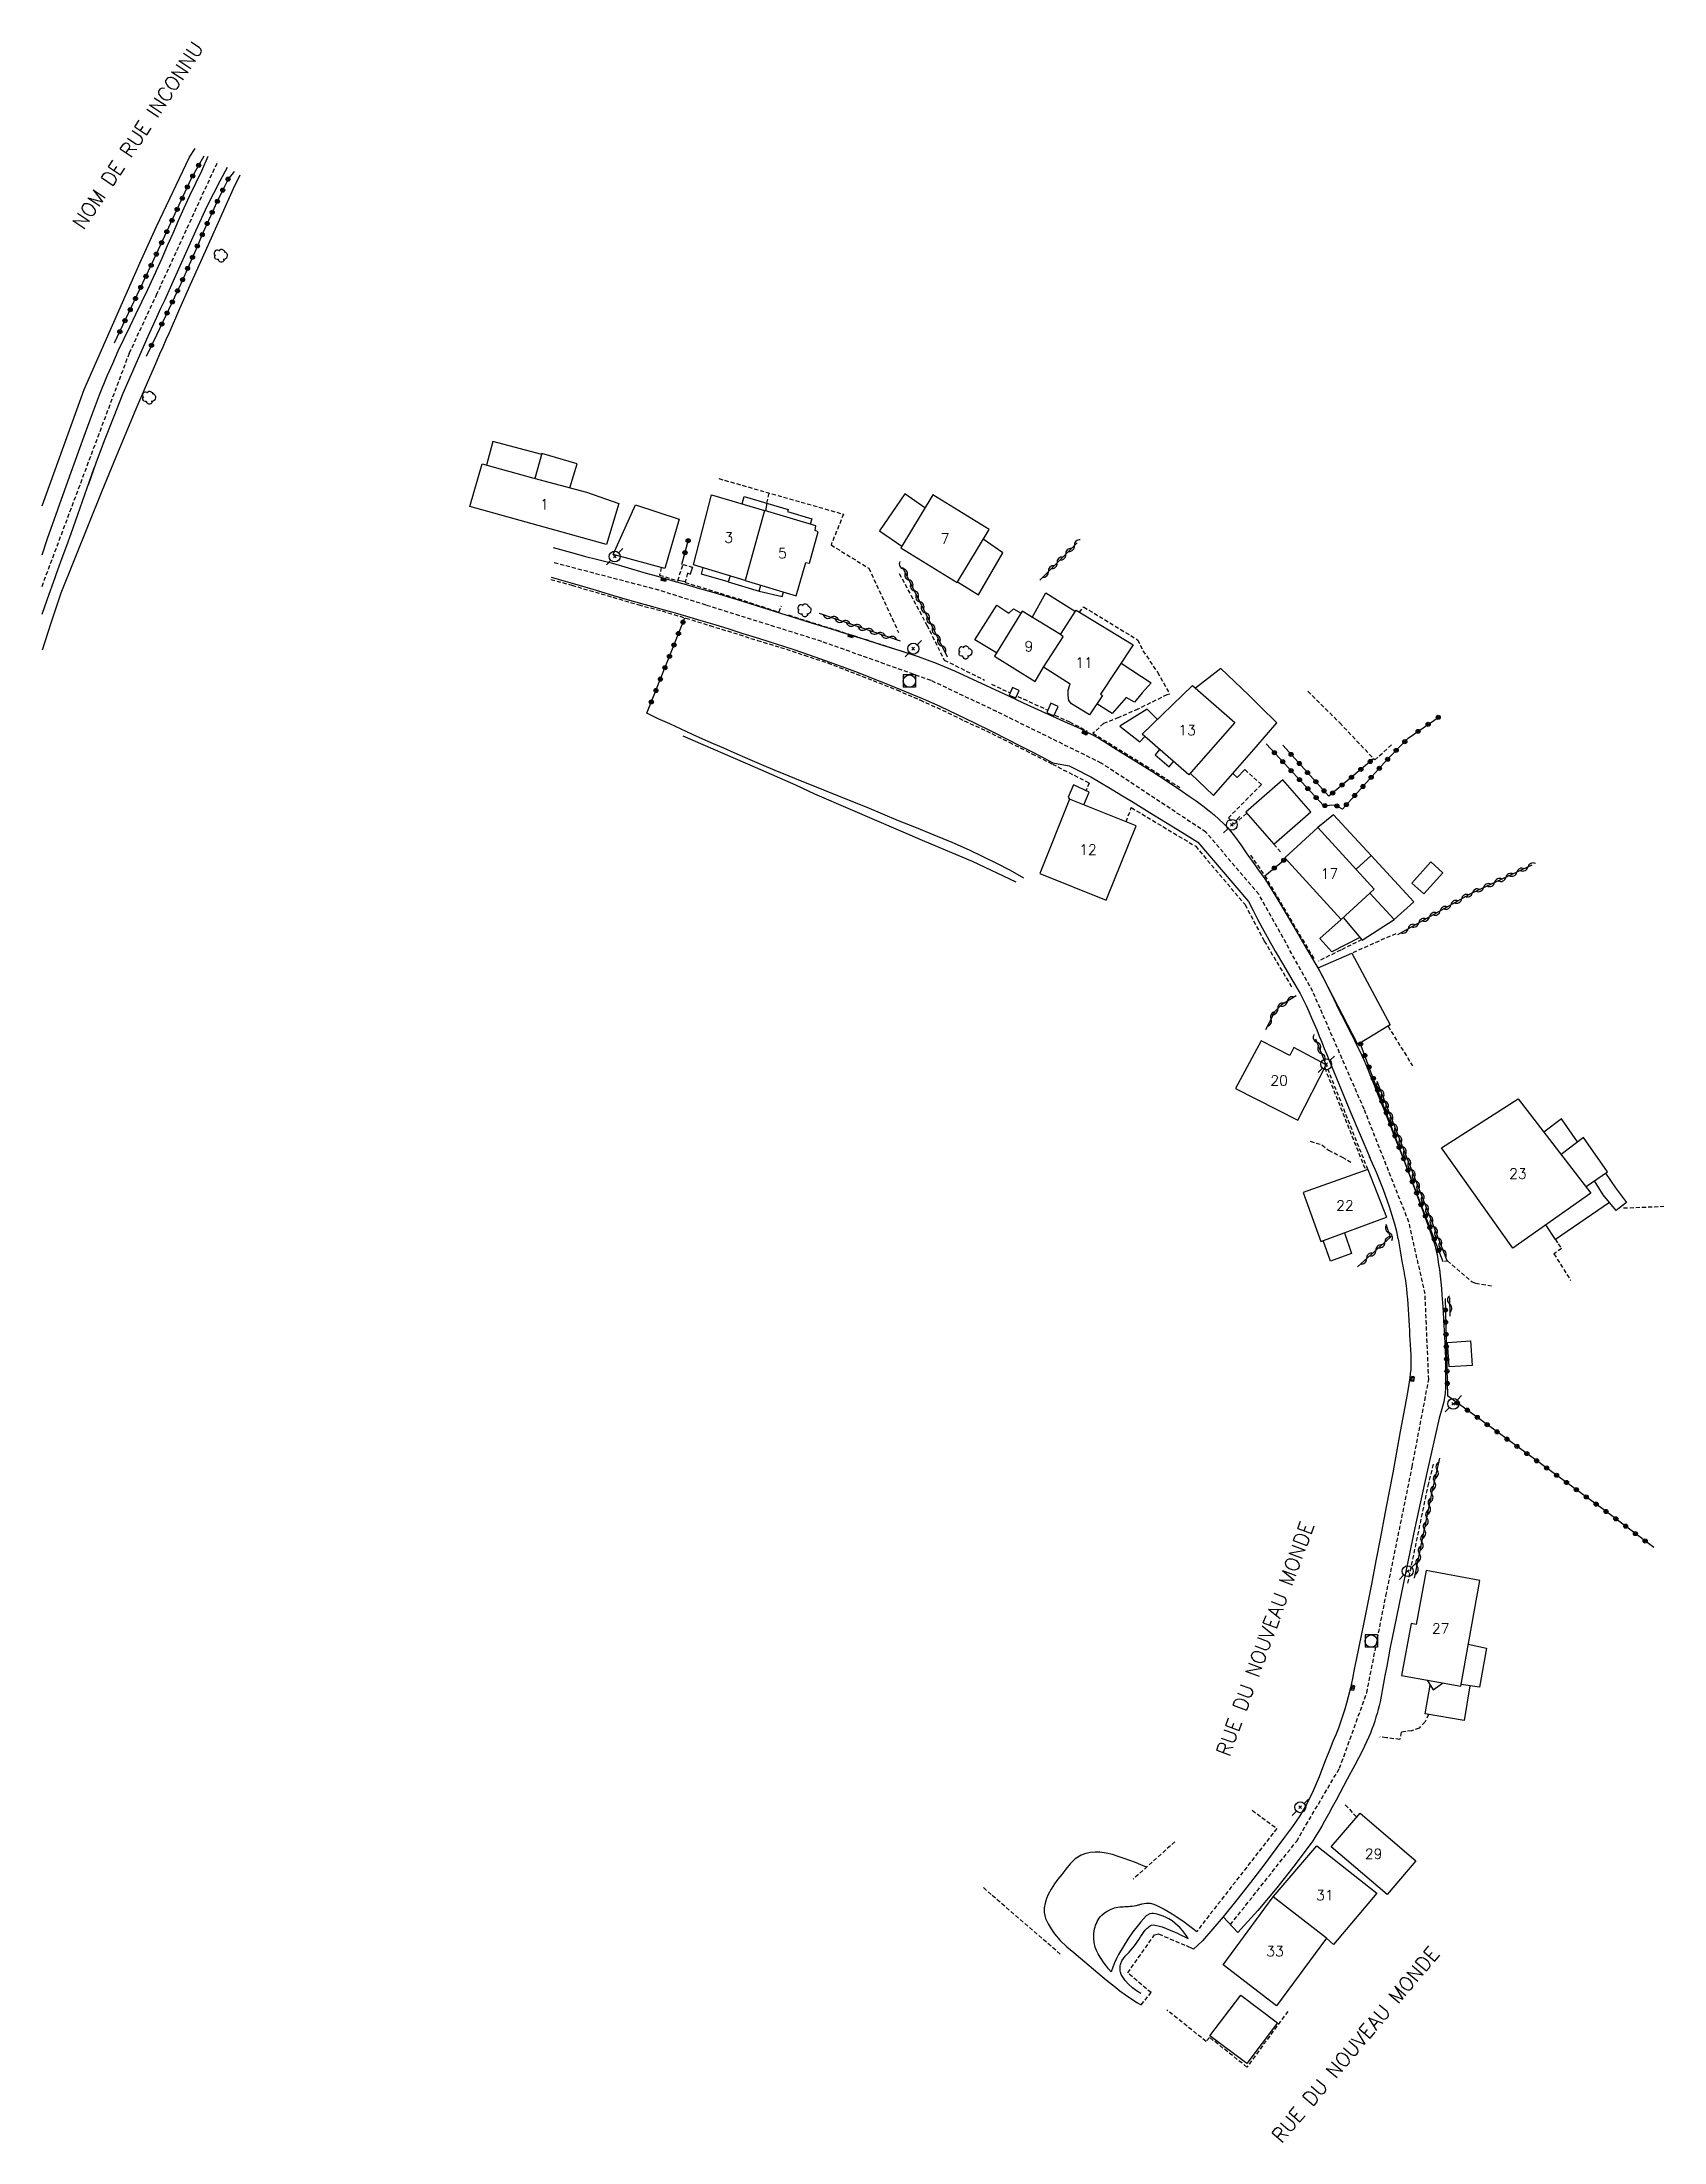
# Model space of a CAD drawing. Header units: millimetres. Extents: x 183999 to 184718, y 129000 to 129978.
# Drawn here: x 184000 to 184198.3, y 129721.3 to 129978.2 of the extents above; entities that cross this region are included whole.
import ezdxf
from ezdxf.enums import TextEntityAlignment as Align

# ---------------------------------------------------------------- set-up
doc = ezdxf.new("R2010")
doc.units = ezdxf.units.MM
doc.linetypes.add('DASHED', pattern=[0.75, 0.5, -0.25])
doc.layers.get('0').update_dxf_attribs({"linetype": 'CONTINUOUS'})
for name, color, linetype in [('W0001', 6, 'DASHED'), ('W0008', 7, 'CONTINUOUS'), ('W0017', 7, 'CONTINUOUS'), ('W0101', 7, 'CONTINUOUS'), ('W0104', 1, 'CONTINUOUS'), ('W0105', 7, 'CONTINUOUS'), ('W0112', 1, 'DASHED'), ('W0211', 2, 'CONTINUOUS'), ('W0214', 2, 'CONTINUOUS'), ('W0300', 7, 'CONTINUOUS'), ('W0310', 3, 'CONTINUOUS'), ('W0323', 7, 'CONTINUOUS'), ('W0401', 7, 'CONTINUOUS'), ('W0420', 7, 'CONTINUOUS'), ('W0473', 7, 'CONTINUOUS'), ('W0989', 7, 'CONTINUOUS'), ('W0991', 7, 'CONTINUOUS'), ('W1102', 7, 'CONTINUOUS')]:
    doc.layers.add(name, color=color, linetype=linetype)
doc.styles.get("Standard").update_dxf_attribs({"font": 'romans.shx', "width": 0.85})

msp = doc.modelspace()

# ---------------------------------------------------------------- texts
at = {"layer": 'W0989'}
for s, rotation, p in [('NOM DE RUE INCONNU', 56.5128, (184011.73, 129966.83)), ('RUE DU NOUVEAU MONDE', 69.8931, (184149.57, 129782.89)), ('RUE DU NOUVEAU MONDE', 50.042, (184160.62, 129733.25))]:
    msp.add_text(s, height=1.75, rotation=rotation, dxfattribs=at).set_placement(p, align=Align.MIDDLE_CENTER)
at = {"layer": 'W0991'}
for s, p in [('1', (184061.44, 129921.68)), ('3', (184083.97, 129917.59)), ('7', (184110.42, 129917.46)), ('5', (184090.54, 129915.69)), ('9', (184120.68, 129904.3)), ('11', (184127.42, 129902.31)), ('13', (184140.02, 129894.04)), ('12', (184127.9, 129879.43)), ('17', (184157.44, 129876.49)), ('20', (184151.27, 129851.18)), ('23', (184180.47, 129839.79)), ('22', (184159.32, 129835.88)), ('27', (184171.03, 129784.13)), ('29', (184162.83, 129756.56)), ('31', (184156.87, 129751.5)), ('33', (184150.77, 129744.65))]:
    msp.add_text(s, height=1.25, dxfattribs=at).set_placement(p, align=Align.MIDDLE_CENTER)

# ---------------------------------------------------------------- blocks, each defined once
blk = doc.blocks.new('T473')
for p, q in [((-0.166667, 0.166667), (0.166667, -0.166667)), ((-0.166667, -0.166667), (0.166667, 0.166667)), ((0.500001, 0.500001), (1.000002, 1.000002)), ((-1.000002, -1.000002), (-0.500001, -0.500001))]:
    blk.add_line(p, q)
blk.add_ellipse((0, 0), major_axis=(0.471405, 0.471405), ratio=1, start_param=5.4977871438, end_param=11.780972451)
blk = doc.blocks.new('T420')
for p, q in [((0.75, 0.75), (-0.75, 0.75)), ((-0.75, 0.75), (-0.75, -0.75)), ((0.75, 0.75), (0.75, -0.75)), ((0.75, -0.75), (-0.75, -0.75))]:
    blk.add_line(p, q)
blk.add_ellipse((0, 0), major_axis=(-0.53, 0.53), ratio=1, start_param=3.926991, end_param=10.210176)
blk = doc.blocks.new('T401')
for p, q in [((-0.3, 0.3), (0, 0.3)), ((-0.3, -0.25), (-0.3, 0.3)), ((-0.3, 0.15), (0, 0.15)), ((-0.3, 0), (0, 0)), ((0, 0.3), (0, -0.25)), ((-0.3, -0.15), (0, -0.15)), ((-0.3, -0.25), (-0.3, -0.3)), ((-0.3, -0.3), (0, -0.3)), ((0, -0.3), (0, -0.25))]:
    blk.add_line(p, q)
blk = doc.blocks.new('T300')
for p, q in [((-0.8, 0.51), (-0.86, 0.34)), ((-0.86, 0.34), (-0.86, 0.17)), ((-0.86, 0.17), (-0.74, 0.06)), ((-0.69, 0.63), (-0.8, 0.51)), ((-0.8, -0.06), (-0.74, 0.06)), ((-0.74, 0.06), (-0.69, 0.11)), ((-0.57, 0.69), (-0.69, 0.63)), ((-0.46, 0.69), (-0.57, 0.69)), ((-0.29, 0.63), (-0.46, 0.69)), ((-0.29, 0.63), (-0.17, 0.74)), ((-0.23, 0.57), (-0.29, 0.63)), ((-0.17, 0.74), (-0.06, 0.8)), ((-0.06, 0.8), (0.06, 0.8)), ((0.06, 0.8), (0.23, 0.74)), ((0.23, 0.74), (0.34, 0.63)), ((0.34, 0.63), (0.4, 0.51)), ((0.46, 0.46), (0.34, 0.46)), ((0.4, 0.51), (0.4, 0.46)), ((0.57, 0.4), (0.46, 0.46)), ((0.57, 0.4), (0.69, 0.29)), ((0.69, 0.29), (0.74, 0.17)), ((0.74, 0.06), (0.69, -0.17)), ((0.74, 0.17), (0.74, 0.06)), ((-0.8, -0.17), (-0.8, -0.06)), ((-0.8, -0.23), (-0.8, -0.17)), ((-0.74, -0.34), (-0.8, -0.23)), ((-0.69, -0.4), (-0.74, -0.34)), ((-0.51, -0.46), (-0.69, -0.4)), ((-0.4, -0.46), (-0.51, -0.46)), ((-0.4, -0.46), (-0.34, -0.46)), ((-0.34, -0.46), (-0.34, -0.4)), ((-0.34, -0.51), (-0.34, -0.46)), ((-0.29, -0.63), (-0.34, -0.51)), ((-0.17, -0.74), (-0.29, -0.63)), ((-0.06, -0.8), (-0.17, -0.74)), ((0.06, -0.8), (-0.06, -0.8)), ((0.17, -0.74), (0.06, -0.8)), ((0.23, -0.69), (0.17, -0.74)), ((0.29, -0.46), (0.23, -0.46)), ((0.29, -0.63), (0.23, -0.69)), ((0.46, -0.4), (0.29, -0.46)), ((0.34, -0.51), (0.29, -0.63)), ((0.34, -0.51), (0.34, -0.46)), ((0.57, -0.34), (0.46, -0.4)), ((0.63, -0.29), (0.57, -0.34)), ((0.69, -0.17), (0.63, -0.29))]:
    blk.add_line(p, q)
blk = doc.blocks.new('t323o')
at = {"color": 0, "linetype": 'Continuous'}
for radius in [0.25, 0.15]:
    blk.add_circle((0, 0), radius, dxfattribs=at)
blk = doc.blocks.new('t310o')
at = {"color": 0, "linetype": 'Continuous'}
for centre, start, end in [((-0.5, 0.38), 216.8699, 323.1304), ((0.5, -0.37), 36.8699, 143.1303)]:
    blk.add_arc(centre, 0.625, start, end, dxfattribs=at)

# ---------------------------------------------------------------- linework, layer by layer
at = {"layer": 'W0001'}
for points in [[(184014, 129947.29), (184021.47, 129963.57), (184021.47, 129963.57), (184021.47, 129963.57)], [(184000, 129911.63), (184010.69, 129940.19), (184014, 129947.29)], [(184145.32, 129747.9), (184153.42, 129758.13), (184158.66, 129767.04), (184161.99, 129776.24), (184164.33, 129788.12), (184167.54, 129803.9), (184169.57, 129814.6), (184169.12, 129825.07), (184167.14, 129833.86), (184161.67, 129847.66), (184155.39, 129862.07), (184148.79, 129873.98), (184142.33, 129881.56), (184129.53, 129890.01), (184116.73, 129896.32), (184108.71, 129900.11), (184095.34, 129904.89), (184081.2, 129909.33), (184075.44, 129911.16), (184062.38, 129914.57)]]:
    msp.add_lwpolyline(points, dxfattribs=at)
at = {"layer": 'W0008'}
for points in [[(184014, 129950.26), (184014.69, 129951.79), (184015.36, 129953.33), (184016.03, 129954.86), (184016.7, 129956.39), (184017.37, 129957.93), (184018.07, 129959.45), (184018.79, 129960.97), (184019.53, 129962.47), (184020.3, 129964.27)], [(184022.65, 129962.88), (184021.73, 129961.22), (184020.21, 129958.17), (184018.78, 129955.09), (184017.39, 129951.99), (184016, 129948.89), (184015.5, 129947.8), (184015, 129946.7), (184014.5, 129945.61), (184014, 129944.52)], [(184000, 129915.5), (184000.68, 129917.48), (184001.92, 129921.03), (184003.19, 129924.57), (184004.47, 129928.11), (184005.31, 129930.44), (184006.16, 129932.77), (184007.04, 129935.08), (184007.97, 129937.38), (184008.64, 129938.91), (184009.33, 129940.44), (184010.04, 129941.95), (184010.76, 129943.45), (184011.49, 129944.95), (184012.21, 129946.46), (184012.93, 129947.96), (184013.64, 129949.48), (184013.73, 129949.67), (184013.82, 129949.87), (184013.91, 129950.07), (184014, 129950.26)], [(184014, 129944.52), (184012.95, 129942.21), (184011.91, 129939.89), (184010.89, 129937.56), (184009.9, 129935.21), (184008.78, 129932.43), (184007.69, 129929.64), (184006.64, 129926.83), (184005.64, 129924.01)], [(184000, 129908.23), (184000.33, 129909.17), (184000.86, 129910.66), (184001.4, 129912.15), (184001.94, 129913.64), (184002.48, 129915.13), (184003.02, 129916.62), (184003.55, 129918.11), (184004.09, 129919.6), (184004.67, 129921.23), (184005.24, 129922.86), (184005.81, 129924.49), (184006.38, 129926.12)], [(184062.5, 129916.39), (184063.86, 129916.03), (184065.21, 129915.67), (184066.46, 129915.29), (184067.8, 129914.96), (184069.74, 129914.45), (184071.67, 129913.9), (184073.6, 129913.34), (184075.53, 129912.78), (184077.15, 129912.32), (184078.78, 129911.86), (184080.41, 129911.39), (184082.03, 129910.92), (184085.01, 129910.01), (184087.98, 129909.09), (184090.95, 129908.15), (184093.92, 129907.23), (184095.54, 129906.72), (184097.17, 129906.22), (184098.79, 129905.72), (184100.42, 129905.2), (184102.65, 129904.49), (184104.9, 129903.78), (184107.13, 129903.04), (184109.33, 129902.22), (184111.57, 129901.29), (184113.78, 129900.28), (184115.97, 129899.24), (184118.17, 129898.22), (184119.96, 129897.4), (184121.76, 129896.57), (184123.55, 129895.75), (184125.34, 129894.92)], [(184062.26, 129912.75), (184065.13, 129911.95), (184067.34, 129911.3), (184069.9, 129910.52), (184069.9, 129910.52), (184071.83, 129909.94), (184073.29, 129909.53), (184074.67, 129909.16), (184076.06, 129908.77), (184077.44, 129908.38), (184078.82, 129907.98), (184080.54, 129907.47), (184082.26, 129906.95), (184083.98, 129906.42), (184085.7, 129905.88), (184087.73, 129905.24), (184089.77, 129904.6), (184091.8, 129903.94), (184093.82, 129903.25), (184095.75, 129902.57), (184097.68, 129901.88), (184099.6, 129901.16), (184101.51, 129900.42), (184103.59, 129899.59), (184105.67, 129898.74), (184107.74, 129897.86), (184109.8, 129896.96), (184111.91, 129895.97), (184114.01, 129894.95), (184116.09, 129893.91), (184118.17, 129892.86), (184119.54, 129892.17), (184120.9, 129891.47), (184122.25, 129890.76), (184123.61, 129890.04)], [(184125.34, 129894.92), (184126.14, 129894.59), (184126.93, 129894.23), (184127.71, 129893.85), (184128.47, 129893.46), (184129.34, 129892.97), (184130.19, 129892.45), (184131.04, 129891.92), (184131.88, 129891.39), (184133.79, 129890.21), (184135.69, 129889.01), (184137.58, 129887.8), (184139.45, 129886.55), (184140.29, 129885.98), (184141.12, 129885.4), (184141.94, 129884.8), (184142.74, 129884.18), (184143.33, 129883.68), (184143.91, 129883.17), (184144.47, 129882.64), (184145, 129882.07), (184145.83, 129881.06), (184146.6, 129879.99), (184147.34, 129878.9), (184148.09, 129877.83), (184148.47, 129877.31), (184148.85, 129876.79), (184149.23, 129876.26), (184149.59, 129875.73), (184150.89, 129873.67), (184152.14, 129871.58), (184153.36, 129869.47), (184154.58, 129867.37), (184155.05, 129866.57), (184155.53, 129865.77), (184155.99, 129864.97), (184156.44, 129864.15), (184156.77, 129863.54), (184157.08, 129862.93), (184157.39, 129862.31), (184157.69, 129861.69), (184157.99, 129861.06), (184158.29, 129860.44), (184158.59, 129859.82), (184158.9, 129859.2), (184159.25, 129858.5), (184159.6, 129857.81), (184159.96, 129857.11), (184160.31, 129856.42), (184160.66, 129855.72), (184161.01, 129855.02), (184161.35, 129854.32), (184161.67, 129853.61), (184162.08, 129852.66), (184162.46, 129851.69), (184162.84, 129850.73), (184163.22, 129849.76), (184163.74, 129848.45), (184164.27, 129847.13), (184164.8, 129845.81), (184165.31, 129844.49), (184166.14, 129842.36), (184166.96, 129840.24), (184167.77, 129838.1), (184168.56, 129835.97), (184168.92, 129835), (184169.26, 129834.03), (184169.61, 129833.06), (184169.95, 129832.08)], [(184123.61, 129890.04), (184125.59, 129889.67)], [(184125.59, 129889.67), (184126.26, 129889.35), (184126.92, 129889.01), (184127.58, 129888.67), (184128.23, 129888.32), (184129.54, 129887.56), (184130.84, 129886.79), (184132.13, 129886), (184133.42, 129885.21), (184135.4, 129884), (184137.38, 129882.78), (184139.36, 129881.55), (184141.33, 129880.32)], [(184141.33, 129880.32), (184147.53, 129873.06)], [(184147.53, 129873.06), (184148.08, 129871.98), (184148.64, 129870.91), (184149.22, 129869.84), (184149.8, 129868.77), (184150.79, 129867.02), (184151.79, 129865.27), (184152.82, 129863.53), (184153.86, 129861.81)], [(184153.86, 129861.81), (184154.22, 129861.07), (184154.57, 129860.34), (184154.91, 129859.6), (184155.24, 129858.85), (184155.56, 129858.11), (184155.88, 129857.36), (184156.18, 129856.61), (184156.48, 129855.86), (184156.78, 129855.11), (184157.09, 129854.36), (184157.39, 129853.61), (184157.7, 129852.86), (184158.85, 129850.07), (184160.01, 129847.29), (184161.18, 129844.52), (184162.36, 129841.74)], [(184165.82, 129831.8), (184165.76, 129832.26), (184165.67, 129832.72), (184165.56, 129833.17), (184165.44, 129833.62), (184164.78, 129835.73), (184164.04, 129837.8), (184163.21, 129839.84), (184162.31, 129841.85)], [(184169.95, 129832.08), (184170.09, 129831.69), (184170.22, 129831.3), (184170.34, 129830.9), (184170.44, 129830.5), (184170.58, 129829.89), (184170.69, 129829.28), (184170.78, 129828.67), (184170.87, 129828.05), (184170.97, 129827.28), (184171.05, 129826.51), (184171.12, 129825.74), (184171.19, 129824.96), (184171.3, 129823.5), (184171.39, 129822.03), (184171.47, 129820.57), (184171.54, 129819.1), (184171.58, 129818.09), (184171.61, 129817.08), (184171.63, 129816.07), (184171.63, 129815.06), (184171.62, 129814.33), (184171.6, 129813.61), (184171.56, 129812.88), (184171.47, 129812.16), (184171.42, 129811.87), (184171.35, 129811.58), (184171.27, 129811.29), (184171.19, 129811), (184171.1, 129810.72), (184171.02, 129810.43), (184170.94, 129810.14), (184170.86, 129809.86), (184169.32, 129803.16), (184167.87, 129796.44), (184166.48, 129789.72), (184165.1, 129782.99), (184164.87, 129781.84), (184164.65, 129780.68), (184164.43, 129779.53), (184164.21, 129778.38), (184164.12, 129777.91), (184164.04, 129777.45), (184163.96, 129776.99), (184163.88, 129776.53), (184163.79, 129776.06), (184163.7, 129775.6), (184163.61, 129775.14), (184163.51, 129774.68), (184163.39, 129774.21), (184163.26, 129773.74), (184163.12, 129773.28), (184162.97, 129772.81), (184162.81, 129772.32), (184162.63, 129771.83), (184162.45, 129771.34), (184162.24, 129770.86), (184161.42, 129769.11), (184160.52, 129767.4), (184159.6, 129765.7), (184158.69, 129764), (184158.23, 129763.13), (184157.77, 129762.27), (184157.3, 129761.42), (184156.83, 129760.56), (184156.48, 129759.96), (184156.14, 129759.35), (184155.78, 129758.75), (184155.39, 129758.17), (184153.25, 129755.24), (184151.01, 129752.39), (184148.67, 129749.62), (184146.23, 129746.93)], [(184165.82, 129831.8), (184165.95, 129831.06), (184166.08, 129830.32), (184166.21, 129829.57), (184166.34, 129828.83), (184166.39, 129828.52), (184166.45, 129828.21), (184166.51, 129827.9), (184166.57, 129827.58), (184166.62, 129827.27), (184166.68, 129826.96), (184166.73, 129826.65), (184166.77, 129826.33), (184166.85, 129825.7), (184166.91, 129825.07), (184166.96, 129824.43), (184167.01, 129823.8), (184167.06, 129823.14), (184167.1, 129822.49), (184167.13, 129821.84), (184167.17, 129821.18)], [(184167.17, 129821.18), (184167.2, 129820.61), (184167.23, 129820.03), (184167.26, 129819.46), (184167.28, 129818.88), (184167.32, 129818.24), (184167.37, 129817.6), (184167.4, 129816.95), (184167.4, 129816.3), (184167.37, 129815.8), (184167.31, 129815.29), (184167.24, 129814.79), (184167.16, 129814.28), (184166.92, 129812.76), (184166.65, 129811.25), (184166.37, 129809.73), (184166.09, 129808.22), (184165.63, 129805.7), (184165.17, 129803.18), (184164.7, 129800.67), (184164.22, 129798.15), (184163.68, 129795.29), (184163.12, 129792.42), (184162.57, 129789.56), (184162, 129786.7), (184161.68, 129785.09), (184161.35, 129783.49), (184161.02, 129781.88), (184160.69, 129780.28), (184160.46, 129779.15), (184160.24, 129778.01), (184160, 129776.88), (184159.73, 129775.76), (184159.53, 129775.01), (184159.31, 129774.26), (184159.07, 129773.52), (184158.82, 129772.79), (184158.52, 129771.95), (184158.19, 129771.11), (184157.85, 129770.29), (184157.51, 129769.46), (184156.83, 129767.73), (184156.16, 129765.99), (184155.44, 129764.27), (184154.62, 129762.6), (184153.8, 129761.23), (184152.9, 129759.91), (184151.95, 129758.62), (184151.01, 129757.33), (184149.41, 129755.18), (184147.78, 129753.04), (184146.12, 129750.93), (184144.42, 129748.85)], [(184144.42, 129748.85), (184146.23, 129746.93)]]:
    msp.add_lwpolyline(points, dxfattribs=at)
at = {"layer": 'W0017'}
for points in [[(184144.42, 129748.85), (184141.89, 129745.92), (184140.81, 129744.88)], [(184140.81, 129744.88), (184139.94, 129745.31)]]:
    msp.add_lwpolyline(points, dxfattribs=at)
at = {"layer": 'W0101'}
for points in [[(184069.03, 129916.74), (184052.3, 129921.41), (184053.83, 129926.62), (184060.14, 129924.87), (184066.59, 129923.16), (184070.53, 129921.79)], [(184105.02, 129916.35), (184111.92, 129912.1), (184115.83, 129918.59), (184108.93, 129922.82)], [(184145.86, 129894.99), (184140.22, 129888.56), (184134.52, 129893.55), (184140.69, 129899.51)], [(184130.14, 129873.24), (184133.79, 129882.35), (184125.65, 129885.61), (184122.01, 129876.5)], [(184158.85, 129870.87), (184151.96, 129878.4), (184156.02, 129882.12), (184162.91, 129874.58)], [(184153.07, 129855.21), (184152.57, 129854.25), (184149.06, 129856.03), (184145.96, 129850.2), (184153.58, 129846.34), (184157.02, 129853.08)], [(184171.14, 129842.93), (184180.5, 129848.92), (184189.41, 129837.4), (184179.87, 129830.66)], [(184169.24, 129791.21), (184168.04, 129784.62), (184167.41, 129784.74), (184166.25, 129778.37), (184173.48, 129777.06), (184175.82, 129790.02)], [(184157.65, 129757.43), (184161.18, 129761.54), (184168.01, 129755.7), (184164.48, 129751.58)]]:
    msp.add_lwpolyline(points, close=True, dxfattribs=at)
for points in [[(184086, 129912.35), (184079.66, 129914.28), (184081.86, 129922.83), (184088.33, 129920.91)], [(184086, 129912.35), (184092.21, 129910.46), (184093.38, 129914.57), (184093.83, 129914.46), (184094.91, 129918.32), (184094.53, 129918.48), (184094.63, 129919.04), (184088.33, 129920.91)], [(184124.53, 129905.73), (184119.87, 129908.59), (184116.48, 129903.1), (184121.44, 129900.01), (184122.48, 129901.74)], [(184124.53, 129905.73), (184126.45, 129908.7), (184133.43, 129904.49), (184129.44, 129898.43), (184129.68, 129898.28), (184128.1, 129895.91), (184125.88, 129897.24), (184125.54, 129897.68), (184125.46, 129898.27), (184125.49, 129898.95), (184125.63, 129899.48), (184125.71, 129899.67), (184122.48, 129901.74)], [(184162.13, 129840.27), (184154.22, 129837.48), (184156.36, 129831.48), (184164.39, 129834.46)], [(184162.13, 129840.27), (184164.39, 129834.46)], [(184150.56, 129751.32), (184155.87, 129757.54)], [(184155.87, 129757.54), (184163.24, 129751.75), (184157.93, 129745.46), (184157.06, 129746.25)], [(184144.45, 129743), (184150.56, 129751.32)], [(184157.06, 129746.25), (184150.95, 129737.97), (184144.45, 129743)]]:
    msp.add_lwpolyline(points, dxfattribs=at)
at = {"layer": 'W0104'}
for points in [[(184061.1, 129927.78), (184055.11, 129929.34), (184054.35, 129926.48)], [(184064.54, 129923.7), (184065.42, 129926.64), (184061.13, 129927.88), (184060.28, 129924.83)], [(184085.6, 129921.72), (184085.84, 129922.62), (184091.24, 129921.04), (184091.16, 129920.79), (184094.14, 129919.9), (184093.95, 129919.24)], [(184107.96, 129921.22), (184105.51, 129922.96), (184102.39, 129918.41), (184105.14, 129916.53)], [(184088.65, 129921.8), (184088.46, 129920.87)], [(184111.96, 129912.17), (184114.51, 129910.6), (184117.48, 129915.73), (184115.1, 129917.39)], [(184084.15, 129912.92), (184083.91, 129912.2), (184087.68, 129911.03), (184087.91, 129911.77)], [(184116.73, 129903.5), (184114.08, 129905.09), (184116.74, 129909.34), (184118.24, 129908.36), (184118.8, 129908.88), (184119.73, 129908.36)], [(184121.09, 129907.84), (184122.76, 129910.83), (184126.36, 129908.57)], [(184131.95, 129902.24), (184135.63, 129899.85), (184134.54, 129898.62), (184133.59, 129897.45), (184132.59, 129898.02), (184130.86, 129896.07), (184129, 129897.26)], [(184140.41, 129888.77), (184143.26, 129886.03), (184146.47, 129889.71), (184148.45, 129892.01), (184150.99, 129894.94), (184149.01, 129896.89), (184147.54, 129898.35), (184144.14, 129901.6), (184141.06, 129899.19)], [(184136.39, 129895.36), (184135.15, 129896.61), (184131.81, 129894.51), (184134.25, 129892.6), (184134.86, 129893.26)], [(184136.66, 129891.68), (184136.11, 129891.04), (184137.81, 129889.54), (184138.35, 129890.2)], [(184127.41, 129884.91), (184128.06, 129886.46), (184126.11, 129887.35), (184125.49, 129885.85), (184125.65, 129885.61)], [(184162.51, 129878.72), (184157.92, 129883.7), (184156.02, 129882.12)], [(184162.37, 129874.09), (184165.34, 129870.87), (184167.73, 129873.04), (184162.51, 129878.72), (184160.68, 129877.02)], [(184161.16, 129868.67), (184157.7, 129866.92), (184156.25, 129868.53), (184158.85, 129870.87)], [(184159.1, 129871.1), (184161.43, 129868.35), (184165.34, 129870.87)], [(184187.78, 129843.68), (184185.8, 129846.49), (184183.63, 129844.87)], [(184188.8, 129838.19), (184191.42, 129840.02), (184188.48, 129844.22), (184185.76, 129842.12)], [(184191.18, 129839.85), (184192.41, 129838.03), (184193.76, 129836.24), (184192.49, 129835.29), (184190.9, 129837.2), (184189.83, 129838.91)], [(184191.67, 129836.27), (184185.06, 129831.73), (184183.9, 129833.51)], [(184159.25, 129832.55), (184160.13, 129830.03), (184157.57, 129829.08), (184156.67, 129831.6)], [(184174.41, 129782.2), (184176.64, 129781.74), (184175.77, 129776.95), (184173.52, 129777.27)], [(184174.58, 129777.12), (184173.9, 129772.87), (184169.12, 129773.68), (184169.76, 129777.18)], [(184169.36, 129777.8), (184170.12, 129776.61), (184171.25, 129777.46)]]:
    msp.add_lwpolyline(points, dxfattribs=at)
for points in [[(184077.9, 129919.86), (184076.16, 129913.83), (184069.84, 129915.54), (184072.56, 129921.59)], [(184151.74, 129887.98), (184147.19, 129884), (184150.63, 129880.08), (184155.17, 129884.06)], [(184168.96, 129874), (184171.31, 129876.6), (184169.84, 129877.93), (184167.5, 129875.32)], [(184160.9, 129855.57), (184156.04, 129864.96), (184160.16, 129866.74), (184164.87, 129857.99)], [(184171.87, 129819.12), (184174.68, 129819.32), (184174.89, 129816.32), (184172.08, 129816.13)], [(184142.82, 129734.28), (184146.59, 129739.28), (184151.08, 129735.89), (184147.31, 129730.9)]]:
    msp.add_lwpolyline(points, close=True, dxfattribs=at)
at = {"layer": 'W0105'}
for points in [[(184077.77, 129912.41), (184078.66, 129912.21)], [(184079.54, 129913.99), (184079.24, 129913.11)], [(184083.91, 129912.2), (184080.64, 129913.14), (184080.83, 129913.92)], [(184087.68, 129911.03), (184090.49, 129910.41), (184090.68, 129910.93)], [(184145.63, 129888.75), (184146.13, 129888.26), (184147.08, 129889.21)]]:
    msp.add_lwpolyline(points, dxfattribs=at)
for points in [[(184118.27, 129898.33), (184119.08, 129897.98), (184119.47, 129898.9), (184118.67, 129899.24)], [(184122.86, 129896.18), (184123.74, 129895.8), (184124.24, 129896.95), (184123.36, 129897.33)]]:
    msp.add_lwpolyline(points, close=True, dxfattribs=at)
at = {"layer": 'W0112'}
for points in [[(184082.75, 129924.82), (184098.01, 129920.46), (184096.48, 129916.7), (184101.1, 129913.85), (184103.96, 129907.7), (184104.73, 129905.99)], [(184088.63, 129921.8), (184088.91, 129923.06)], [(184075.73, 129913.95), (184075.51, 129913.02), (184077.74, 129912.31), (184078.38, 129914.31)], [(184078.38, 129914.31), (184079.54, 129913.99)], [(184062.21, 129912.49), (184064.78, 129911.77), (184064.78, 129911.77), (184064.78, 129911.77), (184072.96, 129909.38), (184075.82, 129908.62), (184078.73, 129907.75), (184081.67, 129906.83), (184084.54, 129905.96), (184087.48, 129905.01), (184090.31, 129904.17), (184093.21, 129903.22), (184096.08, 129902.26), (184098.87, 129901.19), (184101.62, 129900.11), (184104.52, 129898.96), (184107.36, 129897.73), (184110.11, 129896.49), (184112.78, 129895.18), (184115.49, 129893.95), (184118.28, 129892.56), (184121.04, 129891.16), (184123.55, 129889.89), (184128.06, 129887.57)], [(184078.91, 129913.25), (184078.64, 129912.12), (184085.1, 129910.13), (184090.1, 129908.48), (184090.41, 129909.26)], [(184079.32, 129913.08), (184078.91, 129913.25)], [(184104.82, 129913.21), (184108.2, 129906.9), (184110.33, 129902.61)], [(184126.85, 129908.46), (184127.37, 129909.12), (184133.97, 129905.1), (184134.62, 129903.74), (184136.4, 129901.12), (184137.9, 129898.44), (184137.55, 129898.36)], [(184091.27, 129908.13), (184097.08, 129906.3), (184106.21, 129903.37)], [(184110.33, 129902.61), (184115.26, 129900.16)], [(184116.1, 129899.66), (184118.31, 129898.63)], [(184154.79, 129898.79), (184158.69, 129894.93), (184162.97, 129890.39), (184165.11, 129892.33)], [(184119.31, 129898.17), (184122.9, 129896.53)], [(184137.55, 129898.36), (184134, 129896.62), (184131.65, 129895.57)], [(184123.85, 129895.88), (184125.65, 129895.04), (184127.82, 129893.93)], [(184131.65, 129895.57), (184129.81, 129894.85), (184128.51, 129893.66), (184134.97, 129889.68), (184139.13, 129887.01)], [(184147.08, 129889.21), (184149.1, 129887.38), (184145.09, 129883.33), (184145.78, 129882.52), (184147.31, 129883.87)], [(184128.06, 129887.57), (184127.63, 129886.61)], [(184132.57, 129882.84), (184133.2, 129884.56)], [(184133.2, 129884.56), (184141.07, 129879.83), (184147.11, 129872.69), (184149.46, 129868.24)], [(184147.76, 129878.74), (184149.52, 129876.22), (184155.63, 129865.9)], [(184150.63, 129880.08), (184151.62, 129878.95)], [(184149.46, 129868.24), (184152.9, 129862.47)], [(184161.38, 129868.41), (184158.8, 129867.12), (184156.07, 129865.78)], [(184165.55, 129869.14), (184160.16, 129866.74)], [(184164.59, 129857.81), (184167.58, 129852.99)], [(184156.85, 129852.75), (184161.86, 129840.17)], [(184162.13, 129840.27), (184157.08, 129852.97)], [(184155.09, 129843.77), (184156.51, 129843.29), (184157.32, 129842.65), (184158.98, 129841.8), (184160.21, 129841.09)], [(184193.39, 129835.58), (184198.33, 129835.79)], [(184185.06, 129831.73), (184185.41, 129831.19), (184185.79, 129830.62), (184184.87, 129829.97), (184186.93, 129826.72)], [(184171.48, 129829.08), (184171.86, 129829.12), (184174.87, 129826.55), (184175.3, 129826.4), (184177.24, 129826.06)], [(184170.11, 129804.24), (184169.53, 129801.9), (184166.97, 129789.64)], [(184169.55, 129773.61), (184169.1, 129772.69), (184168.39, 129771.95), (184167.47, 129771.6), (184166.71, 129771.55), (184166.21, 129771.43), (184166.04, 129770.55), (184164.39, 129770.76), (184163.59, 129770.86)], [(184147.97, 129761.89), (184150.99, 129759.67)], [(184159.37, 129762.56), (184160.76, 129761.05)], [(184138.53, 129758.04), (184133.41, 129753.45)], [(184150.99, 129759.67), (184141.2, 129747.07)], [(184124.52, 129744.27), (184116.05, 129751.6), (184115.01, 129752.52)], [(184134.4, 129738.09), (184135.62, 129739.58), (184132.76, 129741.99), (184136.05, 129746.65), (184136.54, 129746.76), (184139.94, 129745.31)], [(184152.34, 129737.29), (184147.34, 129730.48), (184142.78, 129734.09), (184142.35, 129733.61), (184137.55, 129737.46)]]:
    msp.add_lwpolyline(points, dxfattribs=at)
at = {"layer": 'W0211'}
for points in [[(184014, 129955.66), (184018.03, 129964.15), (184018.74, 129965.2)], [(184024.19, 129961.96), (184023.36, 129960.25), (184022.03, 129957.24), (184020.69, 129954.24), (184019.38, 129951.35), (184018.08, 129948.46), (184016.8, 129945.57), (184015.53, 129942.67), (184015.14, 129941.79), (184014.76, 129940.91), (184014.38, 129940.03), (184014, 129939.15)], [(184000, 129921.47), (184005.14, 129935.71), (184011.97, 129951.18), (184014, 129955.66)], [(184014, 129939.15), (184012.74, 129936.23), (184011.49, 129933.3), (184010.25, 129930.37), (184009.03, 129927.44), (184007.32, 129923.29), (184005.63, 129919.13), (184003.97, 129914.96), (184002.32, 129910.79)], [(184002.32, 129910.79), (184001.07, 129907.14), (184000, 129903.81)], [(184120.04, 129875.94), (184118.41, 129876.85), (184116.77, 129877.72), (184115.1, 129878.55), (184113.42, 129879.35), (184111.28, 129880.31), (184109.1, 129881.21), (184106.92, 129882.08), (184104.74, 129882.96), (184102.81, 129883.76), (184100.88, 129884.56), (184098.95, 129885.35), (184097.02, 129886.14), (184096.31, 129886.42), (184095.6, 129886.71), (184094.89, 129886.99), (184094.18, 129887.27), (184093.47, 129887.55), (184092.76, 129887.83), (184092.06, 129888.11), (184091.35, 129888.4), (184089.67, 129889.1), (184088, 129889.81), (184086.32, 129890.53), (184084.65, 129891.26), (184083.37, 129891.82), (184082.09, 129892.38), (184080.82, 129892.95), (184079.54, 129893.52), (184078.14, 129894.15), (184076.75, 129894.8), (184075.35, 129895.44), (184073.96, 129896.1)], [(184130.73, 129742.14), (184130.43, 129742.48), (184130.15, 129742.83), (184129.88, 129743.19), (184129.63, 129743.56), (184129.38, 129743.94), (184129.14, 129744.32), (184128.94, 129744.73), (184128.79, 129745.16), (184128.67, 129745.71), (184128.61, 129746.26), (184128.63, 129746.82), (184128.71, 129747.38), (184128.77, 129747.61), (184128.84, 129747.84), (184128.93, 129748.06), (184129.03, 129748.28), (184129.15, 129748.49), (184129.28, 129748.69), (184129.43, 129748.88), (184129.59, 129749.06), (184129.94, 129749.36), (184130.32, 129749.6), (184130.73, 129749.79), (184131.16, 129749.94), (184131.36, 129749.99), (184131.57, 129750.03), (184131.78, 129750.06), (184132, 129750.08), (184132.21, 129750.09), (184132.42, 129750.1), (184132.63, 129750.11), (184132.84, 129750.13), (184133.07, 129750.15), (184133.3, 129750.18), (184133.53, 129750.21), (184133.76, 129750.24), (184133.85, 129750.26), (184133.95, 129750.29), (184134.04, 129750.31), (184134.14, 129750.34), (184134.23, 129750.37), (184134.33, 129750.39), (184134.42, 129750.42), (184134.52, 129750.43), (184134.76, 129750.47), (184135.01, 129750.51), (184135.26, 129750.53), (184135.51, 129750.51), (184135.97, 129750.39), (184136.41, 129750.21), (184136.82, 129750), (184137.23, 129749.78), (184137.72, 129749.51), (184138.21, 129749.22), (184138.68, 129748.91), (184139.14, 129748.6), (184139.67, 129748.23), (184140.19, 129747.85), (184140.7, 129747.47), (184141.2, 129747.07)], [(184134.36, 129739.47), (184133.83, 129739.8), (184133.33, 129740.18), (184132.87, 129740.61), (184132.45, 129741.07), (184132.27, 129741.31), (184132.11, 129741.55), (184131.97, 129741.82), (184131.88, 129742.1), (184131.85, 129742.23), (184131.83, 129742.36), (184131.82, 129742.49), (184131.82, 129742.62), (184131.83, 129742.75), (184131.85, 129742.88), (184131.88, 129743.01), (184131.92, 129743.14), (184132.06, 129743.46), (184132.24, 129743.76), (184132.46, 129744.04), (184132.69, 129744.3), (184132.92, 129744.55), (184133.16, 129744.79), (184133.39, 129745.05), (184133.6, 129745.31), (184133.79, 129745.58), (184133.97, 129745.85), (184134.15, 129746.13), (184134.32, 129746.41), (184134.51, 129746.68), (184134.7, 129746.95), (184134.9, 129747.21), (184135.13, 129747.45), (184135.25, 129747.57), (184135.37, 129747.68), (184135.51, 129747.77), (184135.67, 129747.84), (184135.87, 129747.86), (184136.08, 129747.85), (184136.27, 129747.8), (184136.47, 129747.76), (184136.97, 129747.62), (184137.46, 129747.44), (184137.94, 129747.24), (184138.42, 129747.03), (184138.86, 129746.84), (184139.3, 129746.63), (184139.74, 129746.41), (184140.17, 129746.19)]]:
    msp.add_lwpolyline(points, dxfattribs=at)
at = {"layer": 'W0214'}
for points in [[(184119.13, 129875.43), (184113.78, 129877.97), (184107.96, 129880.43), (184098.88, 129884.32), (184094.48, 129886.22), (184092.19, 129887.29), (184087.23, 129889.47), (184078.41, 129893.32)], [(184135.05, 129754.92), (184134.38, 129755.22), (184133.71, 129755.5), (184133.03, 129755.75), (184132.34, 129755.99), (184131.61, 129756.23), (184130.88, 129756.47), (184130.13, 129756.66), (184129.36, 129756.75), (184128.78, 129756.77), (184128.2, 129756.73), (184127.62, 129756.62), (184127.07, 129756.41), (184126.35, 129755.94), (184125.74, 129755.34), (184125.21, 129754.69), (184124.7, 129754.04), (184124.23, 129753.47), (184123.79, 129752.88), (184123.39, 129752.26), (184123.05, 129751.6), (184122.84, 129751.08), (184122.66, 129750.54), (184122.55, 129749.97), (184122.55, 129749.38), (184122.72, 129748.66), (184123.02, 129747.99), (184123.4, 129747.37), (184123.81, 129746.78), (184124.52, 129745.95), (184125.32, 129745.2), (184126.16, 129744.5), (184126.98, 129743.8), (184128.03, 129742.89), (184129.1, 129742), (184130.18, 129741.12), (184131.26, 129740.25), (184131.61, 129739.97), (184131.96, 129739.7), (184132.31, 129739.43), (184132.67, 129739.18), (184133.1, 129738.89), (184133.52, 129738.62), (184133.96, 129738.35), (184134.4, 129738.09)], [(184140.17, 129746.19), (184139.95, 129746.54), (184139.72, 129746.87), (184139.46, 129747.19), (184139.18, 129747.49), (184138.86, 129747.8), (184138.53, 129748.09), (184138.18, 129748.36), (184137.8, 129748.6), (184137.46, 129748.78), (184137.1, 129748.94), (184136.73, 129749.07), (184136.35, 129749.17), (184136.14, 129749.22), (184135.92, 129749.25), (184135.7, 129749.26), (184135.48, 129749.21), (184135.03, 129748.97), (184134.67, 129748.62), (184134.36, 129748.24), (184134.06, 129747.87), (184133.38, 129747.02), (184132.76, 129746.12), (184132.19, 129745.19), (184131.65, 129744.24), (184131.39, 129743.74), (184131.15, 129743.21), (184130.93, 129742.68), (184130.73, 129742.14)]]:
    msp.add_lwpolyline(points, dxfattribs=at)
at = {"layer": 'W0310'}
for points in [[(184122, 129912.39), (184126.58, 129916.95)], [(184105.21, 129914), (184110.68, 129903.02)], [(184104.99, 129904.92), (184095.06, 129908.31)], [(184182.19, 129877.52), (184174.75, 129874.06), (184165.73, 129869.01)], [(184153.36, 129861.55), (184151.58, 129860.42), (184150.75, 129859.61), (184149.59, 129857.38)], [(184157.02, 129853.08), (184155.76, 129856.23)], [(184163.23, 129851.1), (184171.81, 129829.09)], [(184160.86, 129828.4), (184164.91, 129831.99), (184164.37, 129833.56)], [(184172.09, 129824.62), (184172.16, 129822.33)], [(184167.84, 129790.3), (184169.96, 129800.64), (184170.94, 129804.97)]]:
    msp.add_lwpolyline(points, dxfattribs=at)
at = {"layer": 'W0323'}
for points in [[(184014, 129952.31), (184018.29, 129961.59), (184019.81, 129964.3)], [(184023.48, 129962.38), (184022.75, 129961.45), (184021.96, 129959.82), (184021.18, 129958.19), (184020.63, 129957), (184020.09, 129955.8), (184019.56, 129954.59), (184019.04, 129953.38), (184018.52, 129952.17), (184017.99, 129950.96), (184017.46, 129949.76), (184016.92, 129948.56), (184016.2, 129947.01), (184015.48, 129945.46), (184014.74, 129943.91), (184014, 129942.37)], [(184008.87, 129941.42), (184013.36, 129950.92), (184014, 129952.31)], [(184014, 129942.37), (184012.73, 129939.77)], [(184078.23, 129914.32), (184079.08, 129917.49)], [(184073.96, 129896.1), (184078.6, 129907.79)], [(184167.04, 129893.04), (184170.83, 129895.67)], [(184167.04, 129893.04), (184164.5, 129890.44), (184159.01, 129884.39), (184158.14, 129884.88), (184156.73, 129884.8), (184149.67, 129892.38)], [(184162.82, 129890.54), (184157.35, 129885.96), (184151.74, 129892.19)], [(184149.52, 129876.22), (184152.06, 129878.29)], [(184171.32, 129828.99), (184168.71, 129835.76), (184165.79, 129843.45), (184162.82, 129851.35), (184161.19, 129855.74)], [(184171.58, 129824.49), (184171.87, 129812.61)], [(184197.09, 129794.05), (184190.98, 129798.66), (184177.5, 129808.5), (184171.87, 129812.61)]]:
    msp.add_lwpolyline(points, dxfattribs=at)
at = {"layer": 'W1102'}
for points in [[(184088.33, 129920.91), (184086, 129912.35)], [(184122.48, 129901.74), (184124.88, 129905.45), (184124.53, 129905.73)], [(184157.06, 129746.25), (184150.56, 129751.32)]]:
    msp.add_lwpolyline(points, dxfattribs=at)

# ---------------------------------------------------------------- block references
at = {"layer": 'W0300'}
for p in [(184021.92, 129952.08), (184013.13, 129934.71), (184093.29, 129908.7), (184112.95, 129903.54)]:
    msp.add_blockref('T300', p, dxfattribs=at)
at = {"layer": 'W0310'}
for p, rotation in [((184126.25, 129916.62), 44.89342081961664), ((184105.33, 129913.76), 296.4773184541492), ((184123.06, 129913.45), 44.89342081961664), ((184124.13, 129914.51), 44.89342081961664), ((184125.19, 129915.56), 44.89342081961664), ((184106, 129912.42), 296.4773184541492), ((184106.67, 129911.08), 296.4773184541492), ((184107.34, 129909.74), 296.4773184541492), ((184108.01, 129908.39), 296.4773184541492), ((184096.48, 129907.83), 161.1627216147868), ((184097.9, 129907.34), 161.1627216147868), ((184099.32, 129906.86), 161.1627216147868), ((184100.74, 129906.37), 161.1627216147868), ((184108.68, 129907.05), 296.4773184541492), ((184109.34, 129905.71), 296.4773184541492), ((184102.16, 129905.89), 161.1627216147868), ((184103.57, 129905.41), 161.1627216147868), ((184110.01, 129904.36), 296.4773184541492), ((184177.62, 129875.4), 204.9429794525647), ((184178.98, 129876.03), 204.9429794525647), ((184180.34, 129876.66), 204.9429794525647), ((184181.7, 129877.3), 204.9429794525647), ((184172.28, 129872.68), 209.2592771794578), ((184173.59, 129873.41), 209.2592771794578), ((184174.9, 129874.13), 204.9429794525647), ((184176.26, 129874.77), 204.9429794525647), ((184168.35, 129870.48), 209.2592771794578), ((184169.66, 129871.21), 209.2592771794578), ((184170.97, 129871.94), 209.2592771794578), ((184167.04, 129869.75), 209.2592771794578), ((184151.1, 129859.95), 224.3726990129059), ((184152.28, 129860.86), 212.4170375059572), ((184150.28, 129858.71), 242.6089188128804), ((184155.91, 129855.86), 111.8170632152394), ((184156.46, 129854.47), 111.8170632152394), ((184163.64, 129850.06), 291.2776299670525), ((184164.19, 129848.66), 291.2776299670525), ((184164.73, 129847.26), 291.2776299670525), ((184165.28, 129845.86), 291.2776299670525), ((184165.82, 129844.47), 291.2776299670525), ((184166.36, 129843.07), 291.2776299670525), ((184166.91, 129841.67), 291.2776299670525), ((184167.45, 129840.27), 291.2776299670525), ((184168, 129838.88), 291.2776299670525), ((184168.54, 129837.48), 291.2776299670525), ((184169.09, 129836.08), 291.2776299670525), ((184169.63, 129834.68), 291.2776299670525), ((184164.22, 129831.38), 41.54739223142937), ((184164.72, 129832.54), 108.8180094546396), ((184170.17, 129833.28), 291.2776299670525), ((184170.72, 129831.89), 291.2776299670525), ((184161.98, 129829.39), 41.54739223142937), ((184163.1, 129830.39), 41.54739223142937), ((184171.26, 129830.49), 291.2776299670525), ((184172.12, 129823.83), 271.6743998004037), ((184170.61, 129803.51), 77.29757773358457), ((184169.95, 129800.58), 78.40809714704366), ((184170.28, 129802.05), 77.29757773358457), ((184169.35, 129797.65), 78.40809714704366), ((184169.65, 129799.11), 78.40809714704366), ((184169.05, 129796.18), 78.40809714704366), ((184168.44, 129793.24), 78.40809714704366), ((184168.74, 129794.71), 78.40809714704366), ((184168.14, 129791.77), 78.40809714704366)]:
    msp.add_blockref('t310o', p, dxfattribs=dict(at, rotation=rotation))
at = {"layer": 'W0323'}
for p, rotation in [((184019.16, 129963.14), 60.65170367715218), ((184017.78, 129960.48), 65.18504210556537), ((184018.43, 129961.83), 60.65170367715218), ((184022.1, 129960.11), 244.1852795919213), ((184022.75, 129961.45), 232.1375468256412), ((184016.52, 129957.76), 65.18504210556537), ((184017.15, 129959.12), 65.18504210556537), ((184021.45, 129958.75), 244.5616751535566), ((184015.26, 129955.04), 65.18504210556537), ((184015.89, 129956.4), 65.18504210556537), ((184020.19, 129956.03), 245.7460325731734), ((184020.81, 129957.39), 244.9650224566242), ((184014.63, 129953.68), 65.18504210556537), ((184018.99, 129953.28), 246.7697807725983), ((184019.59, 129954.66), 246.3151800990044), ((184013.35, 129950.92), 64.7257035620549), ((184013.98, 129952.28), 65.1850421054455), ((184017.8, 129950.53), 246.2326300826013), ((184018.4, 129951.9), 246.6072187640671), ((184012.07, 129948.21), 64.7257035620549), ((184012.71, 129949.56), 64.7257035620549), ((184016.57, 129947.79), 245.1688847533341), ((184017.19, 129949.16), 245.6460446237357), ((184010.79, 129945.49), 64.7257035620549), ((184011.43, 129946.85), 64.7257035620549), ((184015.29, 129945.07), 244.5976824687224), ((184015.93, 129946.43), 244.8863877438062), ((184009.51, 129942.78), 64.7257035620549), ((184010.15, 129944.14), 64.7257035620549), ((184014.65, 129943.72), 244.302768945262), ((184013.39, 129941.12), 243.9287969950493), ((184079.01, 129917.21), 74.94185719039945), ((184078.62, 129915.76), 74.94185719039945), ((184078.38, 129907.25), 68.35764869169338), ((184077.28, 129904.46), 68.35764869169338), ((184077.83, 129905.86), 68.35764869169338), ((184076.17, 129901.68), 68.35764869169338), ((184076.73, 129903.07), 68.35764869169338), ((184075.07, 129898.89), 68.35764869169338), ((184075.62, 129900.28), 68.35764869169338), ((184074.51, 129897.49), 68.35764869169338), ((184168.27, 129893.89), 34.82310935595139), ((184169.5, 129894.75), 34.82310935595139), ((184170.73, 129895.61), 34.82310935595139), ((184150.7, 129891.28), 132.9420263412825), ((184152.74, 129891.07), 132.0181870270898), ((184165.59, 129891.56), 225.6134217381657), ((184166.64, 129892.63), 225.6134217381657), ((184151.72, 129890.18), 132.9420263412825), ((184152.74, 129889.08), 132.9420263412825), ((184153.75, 129889.96), 132.0181870270898), ((184154.75, 129888.85), 132.0181870270898), ((184160.12, 129888.28), 219.9783495700557), ((184161.27, 129889.24), 219.9783495700557), ((184162.42, 129890.21), 219.9783495700557), ((184162.53, 129888.26), 227.7989865998019), ((184163.53, 129889.37), 227.7989865998019), ((184164.54, 129890.48), 225.6134217381657), ((184153.76, 129887.99), 132.9420263412825), ((184154.78, 129886.89), 132.9420263412825), ((184155.76, 129887.73), 132.0181870270898), ((184155.81, 129885.79), 132.9420263412825), ((184156.76, 129886.62), 132.0181870270898), ((184157.82, 129886.35), 219.9783495700557), ((184158.97, 129887.32), 219.9783495700557), ((184160.51, 129886.04), 227.7989865998019), ((184161.52, 129887.15), 227.7989865998019), ((184156.87, 129884.81), 183.5433284348352), ((184158.34, 129884.77), 150.6081381391129), ((184159.5, 129884.93), 227.7989865998019), ((184151.84, 129878.12), 39.28203004015728), ((184150.68, 129877.17), 39.28203004015728), ((184161.22, 129855.65), 110.3984073454357), ((184161.75, 129854.24), 110.3984073454357), ((184162.27, 129852.83), 110.3984073454357), ((184162.79, 129851.43), 110.3984073454357), ((184163.32, 129850.02), 110.5608078950813), ((184163.85, 129848.62), 110.5608078950813), ((184164.37, 129847.22), 110.5608078950813), ((184164.9, 129845.81), 110.5608078950813), ((184165.43, 129844.41), 110.5608078950813), ((184165.95, 129843), 110.8513564438074), ((184166.49, 129841.6), 110.8513564438074), ((184167.02, 129840.2), 110.8513564438074), ((184167.56, 129838.8), 110.8513564438074), ((184168.09, 129837.4), 110.8513564438074), ((184168.62, 129835.99), 110.8513564438074), ((184169.16, 129834.59), 111.0738086319379), ((184169.7, 129833.19), 111.0738086319379), ((184170.24, 129831.79), 111.0738086319379), ((184170.78, 129830.39), 111.0738086319379), ((184171.61, 129823.11), 271.4218582349664), ((184171.65, 129821.61), 271.4218582349664), ((184171.68, 129820.11), 271.4218582349664), ((184171.72, 129818.61), 271.4218582349664), ((184171.76, 129817.11), 271.4218582349664), ((184171.8, 129815.61), 271.4218582349664), ((184171.83, 129814.11), 271.4218582349664), ((184173.08, 129811.73), 143.8759963204867), ((184174.29, 129810.84), 143.8759963204867), ((184175.5, 129809.96), 143.8759963204867), ((184176.72, 129809.07), 143.8759963204867), ((184177.93, 129808.19), 143.861012912986), ((184179.14, 129807.3), 143.861012912986), ((184180.35, 129806.42), 143.861012912986), ((184181.56, 129805.53), 143.861012912986), ((184182.77, 129804.65), 143.861012912986), ((184183.98, 129803.77), 143.861012912986), ((184185.2, 129802.88), 143.861012912986), ((184186.41, 129802), 143.861012912986), ((184187.62, 129801.11), 143.861012912986), ((184188.83, 129800.23), 143.861012912986), ((184190.04, 129799.34), 143.861012912986), ((184191.25, 129798.45), 142.985469212591), ((184192.45, 129797.55), 142.985469212591), ((184193.65, 129796.65), 142.985469212591), ((184194.84, 129795.74), 142.985469212591), ((184196.04, 129794.84), 142.985469212591)]:
    msp.add_blockref('t323o', p, dxfattribs=dict(at, rotation=rotation))
at = {"layer": 'W0401'}
for p, rotation in [((184075.96, 129912.29), 254.1438157901748), ((184098.81, 129905.41), 252.5589523555434), ((184127.42, 129893.55), 243.5891791072675), ((184167.44, 129814.68), 171.5041002673832), ((184160.13, 129776.9), 167.6335413477637)]:
    msp.add_blockref('T401', p, dxfattribs=dict(at, rotation=rotation))
at = {"layer": 'W0420'}
for p in [(184106.06, 129900.05), (184162.54, 129782.59)]:
    msp.add_blockref('T420', p, dxfattribs=at)
at = {"layer": 'W0473'}
for p in [(184070.03, 129915.28), (184106.54, 129904.01), (184145.49, 129882.46), (184157.03, 129853.16), (184172.58, 129811.62), (184166.99, 129791.14), (184153.86, 129762.26)]:
    msp.add_blockref('T473', p, dxfattribs=at)

msp.set_redraw_order([(e.dxf.handle, doc.entitydb.next_handle()) for e in msp.query("TEXT MTEXT ATTDEF DIMENSION ARC_DIMENSION")])  # texts and dimensions are drawn at this point

doc.saveas('drawing.dxf')
